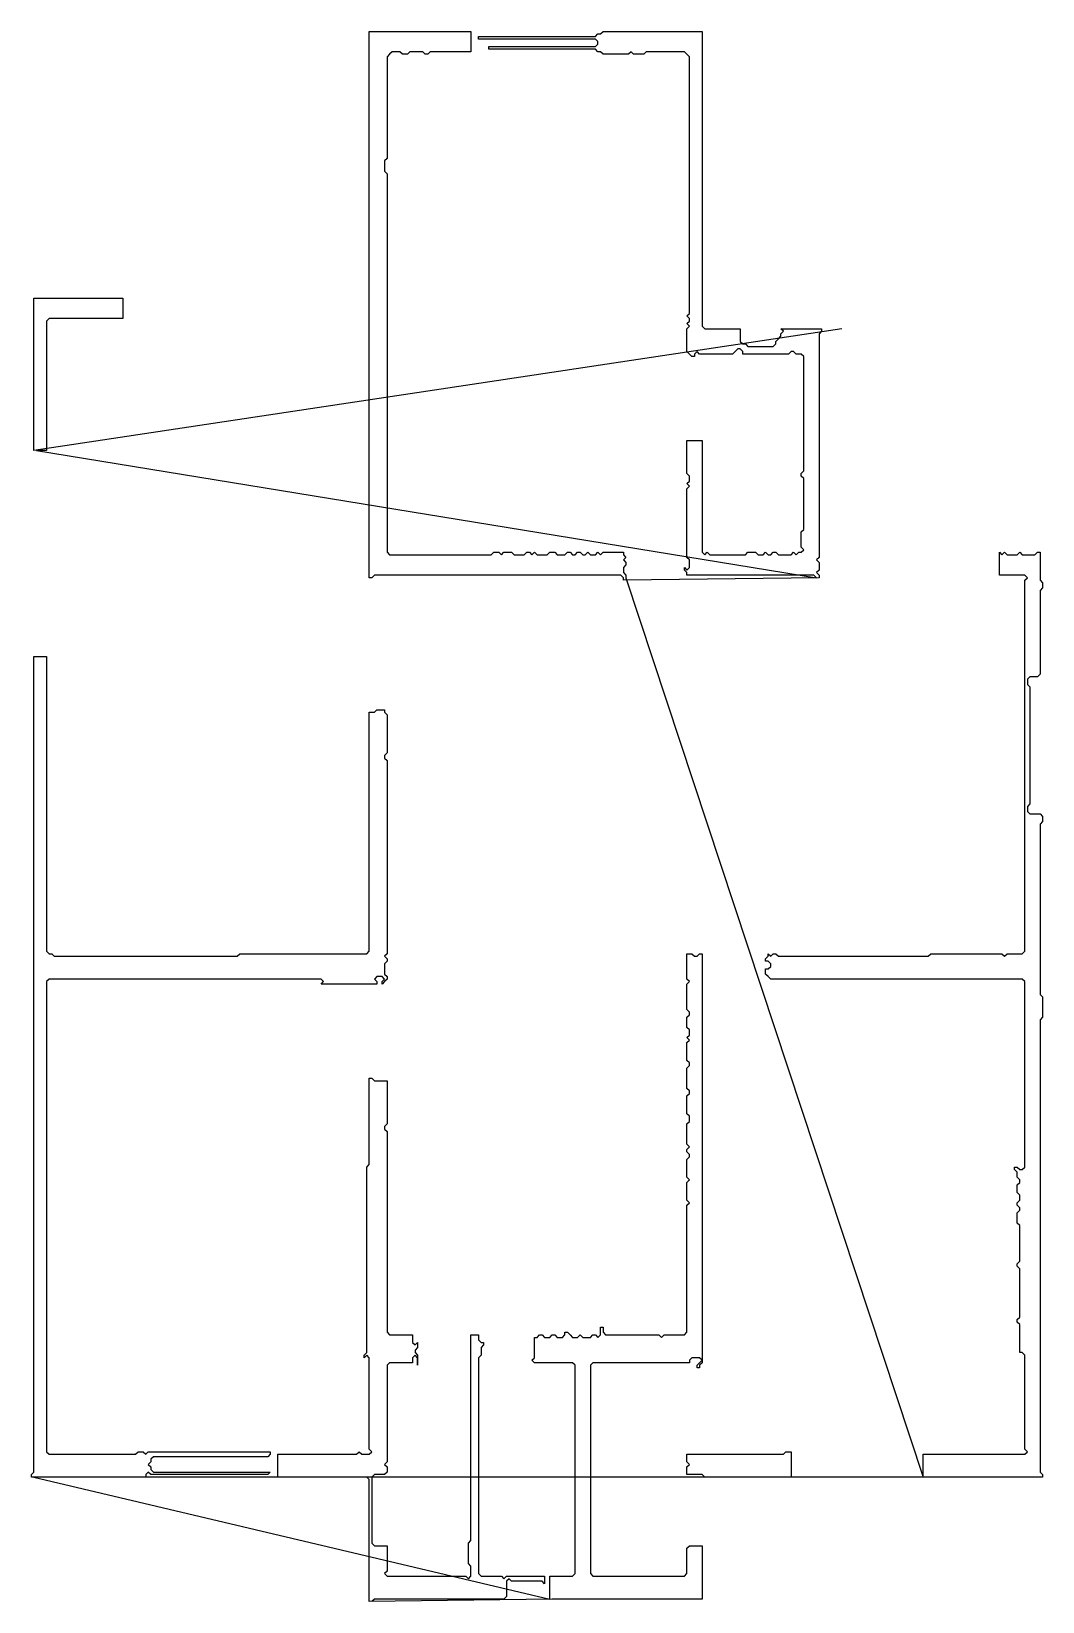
# Model space of a CAD drawing. Header units: metres. Extents: x 65 to 463, y 2 to 620.
import ezdxf

# ---------------------------------------------------------------- set-up
doc = ezdxf.new("R2010")
doc.units = ezdxf.units.M
doc.layers.add('IP-LAYER', color=7, linetype='Continuous')

msp = doc.modelspace()

# ---------------------------------------------------------------- linework, layer by layer
at = {"layer": 'IP-LAYER'}
msp.add_lwpolyline([(384, 503), (66, 455), (66, 456), (66, 457), (66, 458), (66, 459), (66, 460), (66, 461), (66, 462), (66, 463), (66, 464), (66, 465), (66, 466), (66, 467), (66, 468), (66, 469), (66, 470), (66, 471), (66, 472), (66, 473), (66, 474), (66, 475), (66, 476), (66, 477), (66, 478), (66, 479), (66, 480), (66, 481), (66, 482), (66, 483), (66, 484), (66, 485), (66, 486), (66, 487), (66, 488), (66, 489), (66, 490), (66, 491), (66, 492), (66, 493), (66, 494), (66, 495), (66, 496), (66, 497), (66, 498), (66, 499), (66, 500), (66, 501), (66, 502), (66, 503), (66, 504), (66, 505), (66, 506), (66, 507), (66, 508), (66, 509), (66, 510), (66, 511), (66, 512), (66, 513), (66, 514), (66, 515), (67, 515), (68, 515), (69, 515), (70, 515), (71, 515), (72, 515), (73, 515), (74, 515), (75, 515), (76, 515), (77, 515), (78, 515), (79, 515), (80, 515), (81, 515), (82, 515), (83, 515), (84, 515), (85, 515), (86, 515), (87, 515), (88, 515), (89, 515), (90, 515), (91, 515), (92, 515), (93, 515), (94, 515), (95, 515), (96, 515), (97, 515), (98, 515), (99, 515), (100, 515), (101, 515), (101, 514), (101, 513), (101, 512), (101, 511), (101, 510), (101, 509), (101, 508), (101, 507), (100, 507), (99, 507), (98, 507), (97, 507), (96, 507), (95, 507), (94, 507), (93, 507), (92, 507), (91, 507), (90, 507), (89, 507), (88, 507), (87, 507), (86, 507), (85, 507), (84, 507), (83, 507), (82, 507), (81, 507), (80, 507), (79, 507), (78, 507), (77, 507), (76, 507), (75, 507), (74, 507), (73, 507), (72, 507), (71, 506), (71, 505), (71, 504), (71, 503), (71, 502), (71, 501), (71, 500), (71, 499), (71, 498), (71, 497), (71, 496), (71, 495), (71, 494), (71, 493), (71, 492), (71, 491), (71, 490), (71, 489), (71, 488), (71, 487), (71, 486), (71, 485), (71, 484), (71, 483), (71, 482), (71, 481), (71, 480), (71, 479), (71, 478), (71, 477), (71, 476), (71, 475), (71, 474), (71, 473), (71, 472), (71, 471), (71, 470), (71, 469), (71, 468), (71, 467), (71, 466), (71, 465), (71, 464), (71, 463), (71, 462), (71, 461), (71, 460), (71, 459), (71, 458), (71, 457), (71, 456), (71, 455), (70, 455), (69, 455), (68, 455), (67, 455), (374, 405), (373, 406), (372, 406), (371, 406), (370, 406), (369, 406), (368, 406), (367, 406), (366, 406), (365, 406), (364, 406), (363, 406), (362, 406), (361, 406), (360, 406), (359, 406), (358, 406), (357, 406), (356, 406), (355, 406), (354, 406), (353, 406), (352, 406), (351, 406), (350, 406), (349, 406), (348, 406), (347, 406), (346, 406), (345, 406), (344, 406), (343, 406), (342, 406), (341, 406), (340, 406), (339, 406), (338, 406), (337, 406), (336, 406), (335, 406), (334, 406), (333, 406), (332, 406), (331, 406), (330, 406), (329, 406), (328, 406), (327, 406), (326, 406), (325, 406), (324, 406), (323, 406), (323, 407), (322, 408), (322, 409), (323, 408), (324, 409), (324, 410), (324, 411), (324, 412), (323, 413), (323, 414), (323, 415), (323, 416), (323, 417), (323, 418), (323, 419), (323, 420), (323, 421), (323, 422), (323, 423), (323, 424), (323, 425), (323, 426), (323, 427), (323, 428), (323, 429), (323, 430), (323, 431), (323, 432), (323, 433), (323, 434), (323, 435), (323, 436), (323, 437), (323, 438), (323, 439), (323, 440), (324, 441), (323, 442), (324, 443), (324, 444), (324, 445), (323, 446), (323, 447), (323, 448), (323, 449), (323, 450), (323, 451), (323, 452), (323, 453), (323, 454), (323, 455), (323, 456), (323, 457), (323, 458), (323, 459), (324, 459), (325, 459), (326, 459), (327, 459), (328, 459), (329, 459), (329, 458), (329, 457), (329, 456), (329, 455), (329, 454), (329, 453), (329, 452), (329, 451), (329, 450), (329, 449), (329, 448), (329, 447), (329, 446), (329, 445), (329, 444), (329, 443), (329, 442), (329, 441), (329, 440), (329, 439), (329, 438), (329, 437), (329, 436), (329, 435), (329, 434), (329, 433), (329, 432), (329, 431), (329, 430), (329, 429), (329, 428), (329, 427), (329, 426), (329, 425), (329, 424), (329, 423), (329, 422), (329, 421), (329, 420), (329, 419), (329, 418), (329, 417), (329, 416), (329, 415), (330, 414), (331, 415), (332, 414), (333, 414), (334, 414), (335, 414), (336, 414), (337, 414), (338, 414), (339, 414), (340, 414), (341, 414), (342, 414), (343, 414), (344, 414), (345, 414), (346, 414), (347, 415), (348, 415), (349, 415), (350, 415), (351, 414), (352, 414), (353, 414), (354, 415), (355, 414), (356, 414), (357, 415), (358, 415), (359, 414), (360, 414), (361, 414), (362, 414), (363, 414), (364, 414), (365, 415), (366, 414), (367, 415), (368, 415), (369, 416), (368, 417), (368, 418), (368, 419), (368, 420), (368, 421), (368, 422), (368, 423), (369, 424), (369, 425), (369, 426), (369, 427), (369, 428), (369, 429), (369, 430), (369, 431), (369, 432), (369, 433), (369, 434), (369, 435), (369, 436), (369, 437), (369, 438), (369, 439), (369, 440), (369, 441), (369, 442), (369, 443), (369, 444), (368, 445), (368, 446), (369, 447), (369, 448), (369, 449), (369, 450), (369, 451), (369, 452), (369, 453), (369, 454), (369, 455), (369, 456), (369, 457), (369, 458), (369, 459), (369, 460), (369, 461), (369, 462), (369, 463), (369, 464), (369, 465), (369, 466), (369, 467), (369, 468), (369, 469), (369, 470), (369, 471), (369, 472), (369, 473), (369, 474), (369, 475), (369, 476), (369, 477), (369, 478), (369, 479), (369, 480), (369, 481), (369, 482), (369, 483), (369, 484), (369, 485), (369, 486), (369, 487), (369, 488), (369, 489), (369, 490), (369, 491), (369, 492), (368, 493), (367, 493), (366, 493), (365, 494), (364, 494), (363, 493), (362, 493), (361, 493), (360, 493), (359, 493), (358, 493), (357, 493), (356, 493), (355, 493), (354, 493), (353, 493), (352, 493), (351, 493), (350, 493), (349, 493), (348, 493), (347, 493), (346, 493), (345, 493), (345, 494), (344, 495), (343, 495), (342, 494), (341, 493), (340, 493), (339, 493), (338, 493), (337, 493), (336, 493), (335, 493), (334, 493), (333, 493), (332, 493), (331, 493), (330, 493), (329, 493), (328, 493), (327, 494), (326, 493), (326, 492), (325, 492), (324, 493), (323, 494), (323, 495), (323, 496), (323, 497), (323, 498), (323, 499), (323, 500), (323, 501), (323, 502), (323, 503), (324, 504), (323, 505), (324, 506), (324, 507), (323, 508), (324, 509), (324, 510), (324, 511), (324, 512), (324, 513), (324, 514), (324, 515), (324, 516), (324, 517), (324, 518), (324, 519), (324, 520), (324, 521), (324, 522), (324, 523), (324, 524), (324, 525), (324, 526), (324, 527), (324, 528), (324, 529), (324, 530), (324, 531), (324, 532), (324, 533), (324, 534), (324, 535), (324, 536), (324, 537), (324, 538), (324, 539), (324, 540), (324, 541), (324, 542), (324, 543), (324, 544), (324, 545), (324, 546), (324, 547), (324, 548), (324, 549), (324, 550), (324, 551), (324, 552), (324, 553), (324, 554), (324, 555), (324, 556), (324, 557), (324, 558), (324, 559), (324, 560), (324, 561), (324, 562), (324, 563), (324, 564), (324, 565), (324, 566), (324, 567), (324, 568), (324, 569), (324, 570), (324, 571), (324, 572), (324, 573), (324, 574), (324, 575), (324, 576), (324, 577), (324, 578), (324, 579), (324, 580), (324, 581), (324, 582), (324, 583), (324, 584), (324, 585), (324, 586), (324, 587), (324, 588), (324, 589), (324, 590), (324, 591), (324, 592), (324, 593), (324, 594), (324, 595), (324, 596), (324, 597), (324, 598), (324, 599), (324, 600), (324, 601), (324, 602), (324, 603), (324, 604), (324, 605), (324, 606), (324, 607), (324, 608), (324, 609), (324, 610), (323, 611), (322, 612), (321, 612), (320, 612), (319, 612), (318, 612), (317, 612), (316, 612), (315, 612), (314, 612), (313, 612), (312, 612), (311, 612), (310, 612), (309, 612), (308, 612), (307, 612), (306, 611), (305, 611), (304, 611), (303, 611), (302, 611), (301, 612), (300, 611), (299, 611), (298, 611), (297, 611), (296, 611), (295, 611), (294, 611), (293, 611), (292, 611), (291, 611), (290, 611), (289, 612), (288, 612), (287, 613), (286, 613), (285, 613), (284, 613), (283, 613), (282, 613), (281, 613), (280, 613), (279, 613), (278, 613), (277, 613), (276, 613), (275, 613), (274, 613), (273, 613), (272, 613), (271, 613), (270, 613), (269, 613), (268, 613), (267, 613), (266, 613), (265, 613), (264, 613), (263, 613), (262, 613), (261, 613), (260, 613), (259, 613), (258, 613), (257, 613), (256, 613), (255, 613), (254, 613), (253, 613), (252, 613), (251, 613), (250, 613), (249, 613), (248, 613), (247, 613), (246, 613), (245, 613), (245, 614), (246, 614), (247, 614), (248, 614), (249, 614), (250, 614), (251, 614), (252, 614), (253, 614), (254, 614), (255, 614), (256, 614), (257, 614), (258, 614), (259, 614), (260, 614), (261, 614), (262, 614), (263, 614), (264, 614), (265, 614), (266, 614), (267, 614), (268, 614), (269, 614), (270, 614), (271, 614), (272, 614), (273, 614), (274, 614), (275, 614), (276, 614), (277, 614), (278, 614), (279, 614), (280, 614), (281, 614), (282, 614), (283, 614), (284, 614), (285, 614), (286, 614), (287, 614), (288, 615), (288, 616), (287, 617), (286, 617), (285, 617), (284, 617), (283, 617), (282, 617), (281, 617), (280, 617), (279, 617), (278, 617), (277, 617), (276, 617), (275, 617), (274, 617), (273, 617), (272, 617), (271, 617), (270, 617), (269, 617), (268, 617), (267, 617), (266, 617), (265, 617), (264, 617), (263, 617), (262, 617), (261, 617), (260, 617), (259, 617), (258, 617), (257, 617), (256, 617), (255, 617), (254, 617), (253, 617), (252, 617), (251, 617), (250, 617), (249, 617), (248, 617), (247, 617), (246, 617), (245, 617), (244, 617), (243, 617), (242, 617), (241, 617), (241, 618), (242, 618), (243, 618), (244, 618), (245, 618), (246, 618), (247, 618), (248, 618), (249, 618), (250, 618), (251, 618), (252, 618), (253, 618), (254, 618), (255, 618), (256, 618), (257, 618), (258, 618), (259, 618), (260, 618), (261, 618), (262, 618), (263, 618), (264, 618), (265, 618), (266, 618), (267, 618), (268, 618), (269, 618), (270, 618), (271, 618), (272, 618), (273, 618), (274, 618), (275, 618), (276, 618), (277, 618), (278, 618), (279, 618), (280, 618), (281, 618), (282, 618), (283, 618), (284, 618), (285, 618), (286, 618), (287, 618), (288, 619), (289, 619), (290, 620), (291, 620), (292, 620), (293, 620), (294, 620), (295, 620), (296, 620), (297, 620), (298, 620), (299, 620), (300, 620), (301, 620), (302, 620), (303, 620), (304, 620), (305, 620), (306, 620), (307, 620), (308, 620), (309, 620), (310, 620), (311, 620), (312, 620), (313, 620), (314, 620), (315, 620), (316, 620), (317, 620), (318, 620), (319, 620), (320, 620), (321, 620), (322, 620), (323, 620), (324, 620), (325, 620), (326, 620), (327, 620), (328, 620), (329, 620), (329, 619), (329, 618), (329, 617), (329, 616), (329, 615), (329, 614), (329, 613), (329, 612), (329, 611), (329, 610), (329, 609), (329, 608), (329, 607), (329, 606), (329, 605), (329, 604), (329, 603), (329, 602), (329, 601), (329, 600), (329, 599), (329, 598), (329, 597), (329, 596), (329, 595), (329, 594), (329, 593), (329, 592), (329, 591), (329, 590), (329, 589), (329, 588), (329, 587), (329, 586), (329, 585), (329, 584), (329, 583), (329, 582), (329, 581), (329, 580), (329, 579), (329, 578), (329, 577), (329, 576), (329, 575), (329, 574), (329, 573), (329, 572), (329, 571), (329, 570), (329, 569), (329, 568), (329, 567), (329, 566), (329, 565), (329, 564), (329, 563), (329, 562), (329, 561), (329, 560), (329, 559), (329, 558), (329, 557), (329, 556), (329, 555), (329, 554), (329, 553), (329, 552), (329, 551), (329, 550), (329, 549), (329, 548), (329, 547), (329, 546), (329, 545), (329, 544), (329, 543), (329, 542), (329, 541), (329, 540), (329, 539), (329, 538), (329, 537), (329, 536), (329, 535), (329, 534), (329, 533), (329, 532), (329, 531), (329, 530), (329, 529), (329, 528), (329, 527), (329, 526), (329, 525), (329, 524), (329, 523), (329, 522), (329, 521), (329, 520), (329, 519), (329, 518), (329, 517), (329, 516), (329, 515), (329, 514), (329, 513), (329, 512), (329, 511), (329, 510), (329, 509), (329, 508), (329, 507), (329, 506), (329, 505), (329, 504), (330, 503), (331, 503), (332, 503), (333, 503), (334, 503), (335, 503), (336, 503), (337, 503), (338, 503), (339, 503), (340, 503), (341, 503), (342, 503), (343, 503), (344, 503), (344, 502), (344, 501), (344, 500), (344, 499), (344, 498), (345, 497), (346, 497), (347, 496), (348, 496), (349, 496), (350, 496), (351, 496), (352, 496), (353, 496), (354, 496), (355, 496), (356, 496), (357, 496), (358, 497), (358, 498), (359, 499), (360, 500), (360, 501), (361, 502), (360, 503), (361, 503), (362, 503), (363, 503), (364, 503), (365, 503), (366, 503), (367, 503), (368, 503), (369, 503), (370, 503), (371, 503), (372, 503), (373, 503), (374, 503), (375, 503), (376, 503), (376, 502), (375, 501), (375, 500), (375, 499), (375, 498), (375, 497), (375, 496), (375, 495), (375, 494), (375, 493), (375, 492), (375, 491), (375, 490), (375, 489), (375, 488), (375, 487), (375, 486), (375, 485), (375, 484), (375, 483), (375, 482), (375, 481), (375, 480), (375, 479), (375, 478), (375, 477), (375, 476), (375, 475), (375, 474), (375, 473), (375, 472), (375, 471), (375, 470), (375, 469), (375, 468), (375, 467), (375, 466), (375, 465), (375, 464), (375, 463), (375, 462), (375, 461), (375, 460), (375, 459), (375, 458), (375, 457), (375, 456), (375, 455), (375, 454), (375, 453), (375, 452), (375, 451), (375, 450), (375, 449), (375, 448), (375, 447), (375, 446), (375, 445), (375, 444), (375, 443), (375, 442), (375, 441), (375, 440), (375, 439), (375, 438), (375, 437), (375, 436), (375, 435), (375, 434), (375, 433), (375, 432), (375, 431), (375, 430), (375, 429), (375, 428), (375, 427), (375, 426), (375, 425), (375, 424), (375, 423), (375, 422), (375, 421), (375, 420), (375, 419), (375, 418), (375, 417), (375, 416), (375, 415), (375, 414), (375, 413), (374, 412), (375, 411), (375, 410), (375, 409), (375, 408), (374, 407), (375, 406), (375, 405), (298, 404), (298, 405), (297, 406), (296, 406), (295, 406), (294, 406), (293, 406), (292, 406), (291, 406), (290, 406), (289, 406), (288, 406), (287, 406), (286, 406), (285, 406), (284, 406), (283, 406), (282, 406), (281, 406), (280, 406), (279, 406), (278, 406), (277, 406), (276, 406), (275, 406), (274, 406), (273, 406), (272, 406), (271, 406), (270, 406), (269, 406), (268, 406), (267, 406), (266, 406), (265, 406), (264, 406), (263, 406), (262, 406), (261, 406), (260, 406), (259, 406), (258, 406), (257, 406), (256, 406), (255, 406), (254, 406), (253, 406), (252, 406), (251, 406), (250, 406), (249, 406), (248, 406), (247, 406), (246, 406), (245, 406), (244, 406), (243, 406), (242, 406), (241, 406), (240, 406), (239, 406), (238, 406), (237, 406), (236, 406), (235, 406), (234, 406), (233, 406), (232, 406), (231, 406), (230, 406), (229, 406), (228, 406), (227, 406), (226, 406), (225, 406), (224, 406), (223, 406), (222, 406), (221, 406), (220, 406), (219, 406), (218, 406), (217, 406), (216, 406), (215, 406), (214, 406), (213, 406), (212, 406), (211, 406), (210, 406), (209, 406), (208, 406), (207, 406), (206, 406), (205, 406), (204, 406), (203, 406), (202, 406), (201, 406), (200, 406), (199, 405), (198, 405), (198, 406), (198, 407), (198, 408), (198, 409), (198, 410), (198, 411), (198, 412), (198, 413), (198, 414), (198, 415), (198, 416), (198, 417), (198, 418), (198, 419), (198, 420), (198, 421), (198, 422), (198, 423), (198, 424), (198, 425), (198, 426), (198, 427), (198, 428), (198, 429), (198, 430), (198, 431), (198, 432), (198, 433), (198, 434), (198, 435), (198, 436), (198, 437), (198, 438), (198, 439), (198, 440), (198, 441), (198, 442), (198, 443), (198, 444), (198, 445), (198, 446), (198, 447), (198, 448), (198, 449), (198, 450), (198, 451), (198, 452), (198, 453), (198, 454), (198, 455), (198, 456), (198, 457), (198, 458), (198, 459), (198, 460), (198, 461), (198, 462), (198, 463), (198, 464), (198, 465), (198, 466), (198, 467), (198, 468), (198, 469), (198, 470), (198, 471), (198, 472), (198, 473), (198, 474), (198, 475), (198, 476), (198, 477), (198, 478), (198, 479), (198, 480), (198, 481), (198, 482), (198, 483), (198, 484), (198, 485), (198, 486), (198, 487), (198, 488), (198, 489), (198, 490), (198, 491), (198, 492), (198, 493), (198, 494), (198, 495), (198, 496), (198, 497), (198, 498), (198, 499), (198, 500), (198, 501), (198, 502), (198, 503), (198, 504), (198, 505), (198, 506), (198, 507), (198, 508), (198, 509), (198, 510), (198, 511), (198, 512), (198, 513), (198, 514), (198, 515), (198, 516), (198, 517), (198, 518), (198, 519), (198, 520), (198, 521), (198, 522), (198, 523), (198, 524), (198, 525), (198, 526), (198, 527), (198, 528), (198, 529), (198, 530), (198, 531), (198, 532), (198, 533), (198, 534), (198, 535), (198, 536), (198, 537), (198, 538), (198, 539), (198, 540), (198, 541), (198, 542), (198, 543), (198, 544), (198, 545), (198, 546), (198, 547), (198, 548), (198, 549), (198, 550), (198, 551), (198, 552), (198, 553), (198, 554), (198, 555), (198, 556), (198, 557), (198, 558), (198, 559), (198, 560), (198, 561), (198, 562), (198, 563), (198, 564), (198, 565), (198, 566), (198, 567), (198, 568), (198, 569), (198, 570), (198, 571), (198, 572), (198, 573), (198, 574), (198, 575), (198, 576), (198, 577), (198, 578), (198, 579), (198, 580), (198, 581), (198, 582), (198, 583), (198, 584), (198, 585), (198, 586), (198, 587), (198, 588), (198, 589), (198, 590), (198, 591), (198, 592), (198, 593), (198, 594), (198, 595), (198, 596), (198, 597), (198, 598), (198, 599), (198, 600), (198, 601), (198, 602), (198, 603), (198, 604), (198, 605), (198, 606), (198, 607), (198, 608), (198, 609), (198, 610), (198, 611), (198, 612), (198, 613), (198, 614), (198, 615), (198, 616), (198, 617), (198, 618), (198, 619), (198, 620), (199, 620), (200, 620), (201, 620), (202, 620), (203, 620), (204, 620), (205, 620), (206, 620), (207, 620), (208, 620), (209, 620), (210, 620), (211, 620), (212, 620), (213, 620), (214, 620), (215, 620), (216, 620), (217, 620), (218, 620), (219, 620), (220, 620), (221, 620), (222, 620), (223, 620), (224, 620), (225, 620), (226, 620), (227, 620), (228, 620), (229, 620), (230, 620), (231, 620), (232, 620), (233, 620), (234, 620), (235, 620), (236, 620), (237, 620), (238, 620), (238, 619), (238, 618), (238, 617), (238, 616), (238, 615), (238, 614), (238, 613), (238, 612), (237, 612), (236, 612), (235, 612), (234, 612), (233, 612), (232, 612), (231, 612), (230, 612), (229, 612), (228, 612), (227, 612), (226, 612), (225, 612), (224, 612), (223, 612), (222, 612), (221, 611), (220, 611), (219, 612), (218, 612), (217, 612), (216, 612), (215, 612), (214, 612), (213, 611), (212, 611), (211, 611), (210, 612), (209, 612), (208, 612), (207, 612), (206, 611), (205, 610), (205, 609), (205, 608), (205, 607), (205, 606), (205, 605), (205, 604), (205, 603), (205, 602), (205, 601), (205, 600), (205, 599), (205, 598), (205, 597), (205, 596), (205, 595), (205, 594), (205, 593), (205, 592), (205, 591), (205, 590), (205, 589), (205, 588), (205, 587), (205, 586), (205, 585), (205, 584), (205, 583), (205, 582), (205, 581), (205, 580), (205, 579), (205, 578), (205, 577), (205, 576), (205, 575), (205, 574), (205, 573), (205, 572), (205, 571), (205, 570), (204, 569), (204, 568), (204, 567), (204, 566), (204, 565), (205, 564), (205, 563), (205, 562), (205, 561), (205, 560), (205, 559), (205, 558), (205, 557), (205, 556), (205, 555), (205, 554), (205, 553), (205, 552), (205, 551), (205, 550), (205, 549), (205, 548), (205, 547), (205, 546), (205, 545), (205, 544), (205, 543), (205, 542), (205, 541), (205, 540), (205, 539), (205, 538), (205, 537), (205, 536), (205, 535), (205, 534), (205, 533), (205, 532), (205, 531), (205, 530), (205, 529), (205, 528), (205, 527), (205, 526), (205, 525), (205, 524), (205, 523), (205, 522), (205, 521), (205, 520), (205, 519), (205, 518), (205, 517), (205, 516), (205, 515), (205, 514), (205, 513), (205, 512), (205, 511), (205, 510), (205, 509), (205, 508), (205, 507), (205, 506), (205, 505), (205, 504), (205, 503), (205, 502), (205, 501), (205, 500), (205, 499), (205, 498), (205, 497), (205, 496), (205, 495), (205, 494), (205, 493), (205, 492), (205, 491), (205, 490), (205, 489), (205, 488), (205, 487), (205, 486), (205, 485), (205, 484), (205, 483), (205, 482), (205, 481), (205, 480), (205, 479), (205, 478), (205, 477), (205, 476), (205, 475), (205, 474), (205, 473), (205, 472), (205, 471), (205, 470), (205, 469), (205, 468), (205, 467), (205, 466), (205, 465), (205, 464), (205, 463), (205, 462), (205, 461), (205, 460), (205, 459), (205, 458), (205, 457), (205, 456), (205, 455), (205, 454), (205, 453), (205, 452), (205, 451), (205, 450), (205, 449), (205, 448), (205, 447), (205, 446), (205, 445), (205, 444), (205, 443), (205, 442), (205, 441), (205, 440), (205, 439), (205, 438), (205, 437), (205, 436), (205, 435), (205, 434), (205, 433), (205, 432), (205, 431), (205, 430), (205, 429), (205, 428), (205, 427), (205, 426), (205, 425), (205, 424), (205, 423), (205, 422), (205, 421), (205, 420), (205, 419), (205, 418), (205, 417), (205, 416), (205, 415), (206, 414), (207, 414), (208, 414), (209, 414), (210, 414), (211, 414), (212, 414), (213, 414), (214, 414), (215, 414), (216, 414), (217, 414), (218, 414), (219, 414), (220, 414), (221, 414), (222, 414), (223, 414), (224, 414), (225, 414), (226, 414), (227, 414), (228, 414), (229, 414), (230, 414), (231, 414), (232, 414), (233, 414), (234, 414), (235, 414), (236, 414), (237, 414), (238, 414), (239, 414), (240, 414), (241, 414), (242, 414), (243, 414), (244, 414), (245, 414), (246, 414), (247, 415), (248, 415), (249, 415), (250, 414), (251, 415), (252, 415), (253, 415), (254, 415), (255, 414), (256, 414), (257, 414), (258, 414), (259, 414), (260, 415), (261, 415), (262, 414), (263, 415), (264, 414), (265, 414), (266, 414), (267, 414), (268, 414), (269, 415), (270, 415), (271, 415), (272, 414), (273, 414), (274, 414), (275, 414), (276, 415), (277, 415), (278, 414), (279, 414), (280, 415), (281, 415), (282, 414), (283, 414), (284, 415), (285, 414), (286, 414), (287, 414), (288, 415), (289, 414), (290, 415), (291, 415), (292, 415), (293, 415), (294, 415), (295, 415), (296, 415), (297, 415), (298, 415), (298, 414), (299, 413), (298, 412), (299, 411), (299, 410), (298, 409), (298, 408), (298, 407), (299, 406), (299, 405), (416, 51), (416, 52), (416, 53), (416, 54), (416, 55), (416, 56), (416, 57), (416, 58), (416, 59), (416, 60), (417, 60), (418, 60), (419, 60), (420, 60), (421, 60), (422, 60), (423, 60), (424, 60), (425, 60), (426, 60), (427, 60), (428, 60), (429, 60), (430, 60), (431, 60), (432, 60), (433, 60), (434, 60), (435, 60), (436, 60), (437, 60), (438, 60), (439, 60), (440, 60), (441, 60), (442, 60), (443, 60), (444, 60), (445, 60), (446, 60), (447, 60), (448, 60), (449, 60), (450, 60), (451, 60), (452, 60), (453, 60), (454, 60), (455, 60), (456, 60), (457, 61), (456, 62), (456, 63), (456, 64), (456, 65), (456, 66), (456, 67), (456, 68), (456, 69), (456, 70), (456, 71), (456, 72), (456, 73), (456, 74), (456, 75), (456, 76), (456, 77), (456, 78), (456, 79), (456, 80), (456, 81), (456, 82), (456, 83), (456, 84), (456, 85), (456, 86), (456, 87), (456, 88), (456, 89), (456, 90), (456, 91), (456, 92), (456, 93), (456, 94), (456, 95), (456, 96), (456, 97), (456, 98), (456, 99), (455, 100), (454, 100), (454, 101), (454, 102), (454, 103), (454, 104), (454, 105), (454, 106), (454, 107), (454, 108), (454, 109), (454, 110), (454, 111), (453, 112), (453, 113), (454, 114), (454, 115), (454, 116), (454, 117), (454, 118), (454, 119), (454, 120), (454, 121), (454, 122), (454, 123), (454, 124), (454, 125), (454, 126), (454, 127), (454, 128), (454, 129), (454, 130), (454, 131), (454, 132), (454, 133), (453, 134), (453, 135), (454, 136), (454, 137), (454, 138), (454, 139), (454, 140), (454, 141), (454, 142), (454, 143), (454, 144), (454, 145), (454, 146), (454, 147), (454, 148), (454, 149), (454, 150), (453, 151), (453, 152), (453, 153), (453, 154), (453, 155), (454, 156), (454, 157), (453, 158), (453, 159), (454, 160), (454, 161), (454, 162), (453, 163), (453, 164), (453, 165), (453, 166), (454, 167), (454, 168), (453, 169), (453, 170), (453, 171), (452, 172), (452, 173), (453, 173), (454, 172), (455, 172), (456, 173), (456, 174), (456, 175), (456, 176), (456, 177), (456, 178), (456, 179), (456, 180), (456, 181), (456, 182), (456, 183), (456, 184), (456, 185), (456, 186), (456, 187), (456, 188), (456, 189), (456, 190), (456, 191), (456, 192), (456, 193), (456, 194), (456, 195), (456, 196), (456, 197), (456, 198), (456, 199), (456, 200), (456, 201), (456, 202), (456, 203), (456, 204), (456, 205), (456, 206), (456, 207), (456, 208), (456, 209), (456, 210), (456, 211), (456, 212), (456, 213), (456, 214), (456, 215), (456, 216), (456, 217), (456, 218), (456, 219), (456, 220), (456, 221), (456, 222), (456, 223), (456, 224), (456, 225), (456, 226), (456, 227), (456, 228), (456, 229), (456, 230), (456, 231), (456, 232), (456, 233), (456, 234), (456, 235), (456, 236), (456, 237), (456, 238), (456, 239), (456, 240), (456, 241), (456, 242), (456, 243), (456, 244), (456, 245), (456, 246), (455, 247), (454, 247), (453, 247), (452, 247), (451, 247), (450, 247), (449, 247), (448, 247), (447, 247), (446, 247), (445, 247), (444, 247), (443, 247), (442, 247), (441, 247), (440, 247), (439, 247), (438, 247), (437, 247), (436, 247), (435, 247), (434, 247), (433, 247), (432, 247), (431, 247), (430, 247), (429, 247), (428, 247), (427, 247), (426, 247), (425, 247), (424, 247), (423, 247), (422, 247), (421, 247), (420, 247), (419, 247), (418, 247), (417, 247), (416, 247), (415, 247), (414, 247), (413, 247), (412, 247), (411, 247), (410, 247), (409, 247), (408, 247), (407, 247), (406, 247), (405, 247), (404, 247), (403, 247), (402, 247), (401, 247), (400, 247), (399, 247), (398, 247), (397, 247), (396, 247), (395, 247), (394, 247), (393, 247), (392, 247), (391, 247), (390, 247), (389, 247), (388, 247), (387, 247), (386, 247), (385, 247), (384, 247), (383, 247), (382, 247), (381, 247), (380, 247), (379, 247), (378, 247), (377, 247), (376, 247), (375, 247), (374, 247), (373, 247), (372, 247), (371, 247), (370, 247), (369, 247), (368, 247), (367, 247), (366, 247), (365, 247), (364, 247), (363, 247), (362, 247), (361, 247), (360, 247), (359, 247), (358, 247), (357, 247), (356, 247), (355, 248), (354, 249), (354, 250), (354, 251), (355, 251), (356, 252), (356, 253), (355, 254), (354, 254), (354, 255), (355, 256), (355, 257), (356, 256), (357, 257), (358, 257), (359, 256), (360, 256), (361, 256), (362, 256), (363, 256), (364, 256), (365, 256), (366, 256), (367, 256), (368, 256), (369, 256), (370, 256), (371, 256), (372, 256), (373, 256), (374, 256), (375, 256), (376, 256), (377, 256), (378, 256), (379, 256), (380, 256), (381, 256), (382, 256), (383, 256), (384, 256), (385, 256), (386, 256), (387, 256), (388, 256), (389, 256), (390, 256), (391, 256), (392, 256), (393, 256), (394, 256), (395, 256), (396, 256), (397, 256), (398, 256), (399, 256), (400, 256), (401, 256), (402, 256), (403, 256), (404, 256), (405, 256), (406, 256), (407, 256), (408, 256), (409, 256), (410, 256), (411, 256), (412, 256), (413, 256), (414, 256), (415, 256), (416, 256), (417, 256), (418, 256), (419, 257), (420, 257), (421, 257), (422, 257), (423, 257), (424, 257), (425, 257), (426, 257), (427, 257), (428, 257), (429, 257), (430, 257), (431, 257), (432, 257), (433, 257), (434, 257), (435, 257), (436, 257), (437, 257), (438, 257), (439, 257), (440, 257), (441, 257), (442, 257), (443, 257), (444, 257), (445, 257), (446, 257), (447, 257), (448, 256), (449, 257), (450, 257), (451, 257), (452, 257), (453, 257), (454, 257), (455, 257), (456, 258), (456, 259), (456, 260), (456, 261), (456, 262), (456, 263), (456, 264), (456, 265), (456, 266), (456, 267), (456, 268), (456, 269), (456, 270), (456, 271), (456, 272), (456, 273), (456, 274), (456, 275), (456, 276), (456, 277), (456, 278), (456, 279), (456, 280), (456, 281), (456, 282), (456, 283), (456, 284), (456, 285), (456, 286), (456, 287), (456, 288), (456, 289), (456, 290), (456, 291), (456, 292), (456, 293), (456, 294), (456, 295), (456, 296), (456, 297), (456, 298), (456, 299), (456, 300), (456, 301), (456, 302), (456, 303), (456, 304), (456, 305), (456, 306), (456, 307), (456, 308), (456, 309), (456, 310), (456, 311), (456, 312), (456, 313), (456, 314), (456, 315), (456, 316), (456, 317), (456, 318), (456, 319), (456, 320), (456, 321), (456, 322), (456, 323), (456, 324), (456, 325), (456, 326), (456, 327), (456, 328), (456, 329), (456, 330), (456, 331), (456, 332), (456, 333), (456, 334), (456, 335), (456, 336), (456, 337), (456, 338), (456, 339), (456, 340), (456, 341), (456, 342), (456, 343), (456, 344), (456, 345), (456, 346), (456, 347), (456, 348), (456, 349), (456, 350), (456, 351), (456, 352), (456, 353), (456, 354), (456, 355), (456, 356), (456, 357), (456, 358), (456, 359), (456, 360), (456, 361), (456, 362), (456, 363), (456, 364), (456, 365), (456, 366), (456, 367), (456, 368), (456, 369), (456, 370), (456, 371), (456, 372), (456, 373), (456, 374), (456, 375), (456, 376), (456, 377), (456, 378), (456, 379), (456, 380), (456, 381), (456, 382), (456, 383), (456, 384), (456, 385), (456, 386), (456, 387), (456, 388), (456, 389), (456, 390), (456, 391), (456, 392), (456, 393), (456, 394), (456, 395), (456, 396), (456, 397), (456, 398), (456, 399), (456, 400), (456, 401), (456, 402), (456, 403), (456, 404), (457, 405), (456, 406), (455, 406), (454, 406), (453, 406), (452, 406), (451, 406), (450, 406), (449, 406), (448, 406), (447, 406), (446, 406), (446, 407), (446, 408), (446, 409), (446, 410), (446, 411), (446, 412), (446, 413), (446, 414), (446, 415), (447, 414), (448, 415), (449, 414), (450, 414), (451, 414), (452, 414), (453, 414), (454, 415), (455, 414), (456, 414), (457, 414), (458, 414), (459, 414), (460, 414), (461, 415), (462, 415), (462, 414), (462, 413), (462, 412), (462, 411), (462, 410), (462, 409), (462, 408), (462, 407), (462, 406), (462, 405), (462, 404), (463, 403), (463, 402), (463, 401), (462, 400), (462, 399), (462, 398), (462, 397), (462, 396), (462, 395), (462, 394), (462, 393), (462, 392), (462, 391), (462, 390), (462, 389), (462, 388), (462, 387), (462, 386), (462, 385), (462, 384), (462, 383), (462, 382), (462, 381), (462, 380), (462, 379), (462, 378), (462, 377), (462, 376), (462, 375), (462, 374), (462, 373), (462, 372), (462, 371), (462, 370), (462, 369), (462, 368), (462, 367), (461, 366), (460, 366), (459, 366), (458, 366), (457, 365), (457, 364), (457, 363), (458, 362), (458, 361), (458, 360), (458, 359), (458, 358), (458, 357), (458, 356), (458, 355), (458, 354), (458, 353), (458, 352), (458, 351), (458, 350), (458, 349), (458, 348), (458, 347), (458, 346), (458, 345), (458, 344), (458, 343), (458, 342), (458, 341), (458, 340), (458, 339), (458, 338), (458, 337), (458, 336), (458, 335), (458, 334), (458, 333), (458, 332), (458, 331), (458, 330), (458, 329), (458, 328), (458, 327), (458, 326), (458, 325), (458, 324), (458, 323), (458, 322), (458, 321), (458, 320), (458, 319), (458, 318), (458, 317), (458, 316), (457, 315), (457, 314), (457, 313), (458, 312), (459, 312), (460, 312), (461, 312), (462, 312), (463, 311), (463, 310), (463, 309), (462, 308), (462, 307), (462, 306), (462, 305), (462, 304), (462, 303), (462, 302), (462, 301), (462, 300), (462, 299), (462, 298), (462, 297), (462, 296), (462, 295), (462, 294), (462, 293), (462, 292), (462, 291), (462, 290), (462, 289), (462, 288), (462, 287), (462, 286), (462, 285), (462, 284), (462, 283), (462, 282), (462, 281), (462, 280), (462, 279), (462, 278), (462, 277), (462, 276), (462, 275), (462, 274), (462, 273), (462, 272), (462, 271), (462, 270), (462, 269), (462, 268), (462, 267), (462, 266), (462, 265), (462, 264), (462, 263), (462, 262), (462, 261), (462, 260), (462, 259), (462, 258), (462, 257), (462, 256), (462, 255), (462, 254), (462, 253), (462, 252), (462, 251), (462, 250), (462, 249), (462, 248), (462, 247), (462, 246), (462, 245), (462, 244), (462, 243), (462, 242), (462, 241), (463, 240), (463, 239), (463, 238), (463, 237), (463, 236), (463, 235), (463, 234), (463, 233), (463, 232), (462, 231), (462, 230), (462, 229), (462, 228), (462, 227), (462, 226), (462, 225), (462, 224), (462, 223), (462, 222), (462, 221), (462, 220), (462, 219), (462, 218), (462, 217), (462, 216), (462, 215), (462, 214), (462, 213), (462, 212), (462, 211), (462, 210), (462, 209), (462, 208), (462, 207), (462, 206), (462, 205), (462, 204), (462, 203), (462, 202), (462, 201), (462, 200), (462, 199), (462, 198), (462, 197), (462, 196), (462, 195), (462, 194), (462, 193), (462, 192), (462, 191), (462, 190), (462, 189), (462, 188), (462, 187), (462, 186), (462, 185), (462, 184), (462, 183), (462, 182), (462, 181), (462, 180), (462, 179), (462, 178), (462, 177), (462, 176), (462, 175), (462, 174), (462, 173), (462, 172), (462, 171), (462, 170), (462, 169), (462, 168), (462, 167), (462, 166), (462, 165), (462, 164), (462, 163), (462, 162), (462, 161), (462, 160), (462, 159), (462, 158), (462, 157), (462, 156), (462, 155), (462, 154), (462, 153), (462, 152), (462, 151), (462, 150), (462, 149), (462, 148), (462, 147), (462, 146), (462, 145), (462, 144), (462, 143), (462, 142), (462, 141), (462, 140), (462, 139), (462, 138), (462, 137), (462, 136), (462, 135), (462, 134), (462, 133), (462, 132), (462, 131), (462, 130), (462, 129), (462, 128), (462, 127), (462, 126), (462, 125), (462, 124), (462, 123), (462, 122), (462, 121), (462, 120), (462, 119), (462, 118), (462, 117), (462, 116), (462, 115), (462, 114), (462, 113), (462, 112), (462, 111), (462, 110), (462, 109), (462, 108), (462, 107), (462, 106), (462, 105), (462, 104), (462, 103), (462, 102), (462, 101), (462, 100), (462, 99), (462, 98), (462, 97), (462, 96), (462, 95), (462, 94), (462, 93), (462, 92), (462, 91), (462, 90), (462, 89), (462, 88), (462, 87), (462, 86), (462, 85), (462, 84), (462, 83), (462, 82), (462, 81), (462, 80), (462, 79), (462, 78), (462, 77), (462, 76), (462, 75), (462, 74), (462, 73), (462, 72), (462, 71), (462, 70), (462, 69), (462, 68), (462, 67), (462, 66), (462, 65), (462, 64), (462, 63), (462, 62), (462, 61), (462, 60), (462, 59), (462, 58), (462, 57), (462, 56), (462, 55), (462, 54), (462, 53), (463, 52), (463, 51), (462, 51), (461, 51), (460, 51), (459, 51), (458, 51), (457, 51), (456, 51), (455, 51), (454, 51), (453, 51), (452, 51), (451, 51), (450, 51), (449, 51), (448, 51), (447, 51), (446, 51), (445, 51), (444, 51), (443, 51), (442, 51), (441, 51), (440, 51), (439, 51), (438, 51), (437, 51), (436, 51), (435, 51), (434, 51), (433, 51), (432, 51), (431, 51), (430, 51), (429, 51), (428, 51), (427, 51), (426, 51), (425, 51), (424, 51), (423, 51), (422, 51), (421, 51), (420, 51), (419, 51), (418, 51), (417, 51), (330, 51), (329, 52), (328, 52), (327, 52), (326, 52), (325, 52), (324, 52), (323, 52), (323, 53), (323, 54), (323, 55), (324, 56), (323, 57), (323, 58), (323, 59), (323, 60), (324, 60), (325, 60), (326, 60), (327, 60), (328, 60), (329, 60), (330, 60), (331, 60), (332, 60), (333, 60), (334, 60), (335, 60), (336, 60), (337, 60), (338, 60), (339, 60), (340, 60), (341, 60), (342, 60), (343, 60), (344, 60), (345, 60), (346, 60), (347, 60), (348, 60), (349, 60), (350, 60), (351, 60), (352, 60), (353, 60), (354, 60), (355, 60), (356, 60), (357, 60), (358, 60), (359, 60), (360, 60), (361, 60), (362, 61), (363, 61), (364, 61), (364, 60), (364, 59), (364, 58), (364, 57), (364, 56), (364, 55), (364, 54), (364, 53), (364, 52), (364, 51), (363, 51), (362, 51), (361, 51), (360, 51), (359, 51), (358, 51), (357, 51), (356, 51), (355, 51), (354, 51), (353, 51), (352, 51), (351, 51), (350, 51), (349, 51), (348, 51), (347, 51), (346, 51), (345, 51), (344, 51), (343, 51), (342, 51), (341, 51), (340, 51), (339, 51), (338, 51), (337, 51), (336, 51), (335, 51), (334, 51), (333, 51), (332, 51), (331, 51), (65, 51), (65, 52), (66, 53), (66, 54), (66, 55), (66, 56), (66, 57), (66, 58), (66, 59), (66, 60), (66, 61), (66, 62), (66, 63), (66, 64), (66, 65), (66, 66), (66, 67), (66, 68), (66, 69), (66, 70), (66, 71), (66, 72), (66, 73), (66, 74), (66, 75), (66, 76), (66, 77), (66, 78), (66, 79), (66, 80), (66, 81), (66, 82), (66, 83), (66, 84), (66, 85), (66, 86), (66, 87), (66, 88), (66, 89), (66, 90), (66, 91), (66, 92), (66, 93), (66, 94), (66, 95), (66, 96), (66, 97), (66, 98), (66, 99), (66, 100), (66, 101), (66, 102), (66, 103), (66, 104), (66, 105), (66, 106), (66, 107), (66, 108), (66, 109), (66, 110), (66, 111), (66, 112), (66, 113), (66, 114), (66, 115), (66, 116), (66, 117), (66, 118), (66, 119), (66, 120), (66, 121), (66, 122), (66, 123), (66, 124), (66, 125), (66, 126), (66, 127), (66, 128), (66, 129), (66, 130), (66, 131), (66, 132), (66, 133), (66, 134), (66, 135), (66, 136), (66, 137), (66, 138), (66, 139), (66, 140), (66, 141), (66, 142), (66, 143), (66, 144), (66, 145), (66, 146), (66, 147), (66, 148), (66, 149), (66, 150), (66, 151), (66, 152), (66, 153), (66, 154), (66, 155), (66, 156), (66, 157), (66, 158), (66, 159), (66, 160), (66, 161), (66, 162), (66, 163), (66, 164), (66, 165), (66, 166), (66, 167), (66, 168), (66, 169), (66, 170), (66, 171), (66, 172), (66, 173), (66, 174), (66, 175), (66, 176), (66, 177), (66, 178), (66, 179), (66, 180), (66, 181), (66, 182), (66, 183), (66, 184), (66, 185), (66, 186), (66, 187), (66, 188), (66, 189), (66, 190), (66, 191), (66, 192), (66, 193), (66, 194), (66, 195), (66, 196), (66, 197), (66, 198), (66, 199), (66, 200), (66, 201), (66, 202), (66, 203), (66, 204), (66, 205), (66, 206), (66, 207), (66, 208), (66, 209), (66, 210), (66, 211), (66, 212), (66, 213), (66, 214), (66, 215), (66, 216), (66, 217), (66, 218), (66, 219), (66, 220), (66, 221), (66, 222), (66, 223), (66, 224), (66, 225), (66, 226), (66, 227), (66, 228), (66, 229), (66, 230), (66, 231), (66, 232), (66, 233), (66, 234), (66, 235), (66, 236), (66, 237), (66, 238), (66, 239), (66, 240), (66, 241), (66, 242), (66, 243), (66, 244), (66, 245), (66, 246), (66, 247), (66, 248), (66, 249), (66, 250), (66, 251), (66, 252), (66, 253), (66, 254), (66, 255), (66, 256), (66, 257), (66, 258), (66, 259), (66, 260), (66, 261), (66, 262), (66, 263), (66, 264), (66, 265), (66, 266), (66, 267), (66, 268), (66, 269), (66, 270), (66, 271), (66, 272), (66, 273), (66, 274), (66, 275), (66, 276), (66, 277), (66, 278), (66, 279), (66, 280), (66, 281), (66, 282), (66, 283), (66, 284), (66, 285), (66, 286), (66, 287), (66, 288), (66, 289), (66, 290), (66, 291), (66, 292), (66, 293), (66, 294), (66, 295), (66, 296), (66, 297), (66, 298), (66, 299), (66, 300), (66, 301), (66, 302), (66, 303), (66, 304), (66, 305), (66, 306), (66, 307), (66, 308), (66, 309), (66, 310), (66, 311), (66, 312), (66, 313), (66, 314), (66, 315), (66, 316), (66, 317), (66, 318), (66, 319), (66, 320), (66, 321), (66, 322), (66, 323), (66, 324), (66, 325), (66, 326), (66, 327), (66, 328), (66, 329), (66, 330), (66, 331), (66, 332), (66, 333), (66, 334), (66, 335), (66, 336), (66, 337), (66, 338), (66, 339), (66, 340), (66, 341), (66, 342), (66, 343), (66, 344), (66, 345), (66, 346), (66, 347), (66, 348), (66, 349), (66, 350), (66, 351), (66, 352), (66, 353), (66, 354), (66, 355), (66, 356), (66, 357), (66, 358), (66, 359), (66, 360), (66, 361), (66, 362), (66, 363), (66, 364), (66, 365), (66, 366), (66, 367), (66, 368), (66, 369), (66, 370), (66, 371), (66, 372), (66, 373), (66, 374), (67, 374), (68, 374), (69, 374), (70, 374), (71, 374), (71, 373), (71, 372), (71, 371), (71, 370), (71, 369), (71, 368), (71, 367), (71, 366), (71, 365), (71, 364), (71, 363), (71, 362), (71, 361), (71, 360), (71, 359), (71, 358), (71, 357), (71, 356), (71, 355), (71, 354), (71, 353), (71, 352), (71, 351), (71, 350), (71, 349), (71, 348), (71, 347), (71, 346), (71, 345), (71, 344), (71, 343), (71, 342), (71, 341), (71, 340), (71, 339), (71, 338), (71, 337), (71, 336), (71, 335), (71, 334), (71, 333), (71, 332), (71, 331), (71, 330), (71, 329), (71, 328), (71, 327), (71, 326), (71, 325), (71, 324), (71, 323), (71, 322), (71, 321), (71, 320), (71, 319), (71, 318), (71, 317), (71, 316), (71, 315), (71, 314), (71, 313), (71, 312), (71, 311), (71, 310), (71, 309), (71, 308), (71, 307), (71, 306), (71, 305), (71, 304), (71, 303), (71, 302), (71, 301), (71, 300), (71, 299), (71, 298), (71, 297), (71, 296), (71, 295), (71, 294), (71, 293), (71, 292), (71, 291), (71, 290), (71, 289), (71, 288), (71, 287), (71, 286), (71, 285), (71, 284), (71, 283), (71, 282), (71, 281), (71, 280), (71, 279), (71, 278), (71, 277), (71, 276), (71, 275), (71, 274), (71, 273), (71, 272), (71, 271), (71, 270), (71, 269), (71, 268), (71, 267), (71, 266), (71, 265), (71, 264), (71, 263), (71, 262), (71, 261), (71, 260), (71, 259), (71, 258), (72, 257), (73, 257), (74, 256), (75, 256), (76, 256), (77, 256), (78, 256), (79, 256), (80, 256), (81, 256), (82, 256), (83, 256), (84, 256), (85, 256), (86, 256), (87, 256), (88, 256), (89, 256), (90, 256), (91, 256), (92, 256), (93, 256), (94, 256), (95, 256), (96, 256), (97, 256), (98, 256), (99, 256), (100, 256), (101, 256), (102, 256), (103, 256), (104, 256), (105, 256), (106, 256), (107, 256), (108, 256), (109, 256), (110, 256), (111, 256), (112, 256), (113, 256), (114, 256), (115, 256), (116, 256), (117, 256), (118, 256), (119, 256), (120, 256), (121, 256), (122, 256), (123, 256), (124, 256), (125, 256), (126, 256), (127, 256), (128, 256), (129, 256), (130, 256), (131, 256), (132, 256), (133, 256), (134, 256), (135, 256), (136, 256), (137, 256), (138, 256), (139, 256), (140, 256), (141, 256), (142, 256), (143, 256), (144, 256), (145, 256), (146, 256), (147, 257), (148, 257), (149, 257), (150, 257), (151, 257), (152, 257), (153, 257), (154, 257), (155, 257), (156, 257), (157, 257), (158, 257), (159, 257), (160, 257), (161, 257), (162, 257), (163, 257), (164, 257), (165, 257), (166, 257), (167, 257), (168, 257), (169, 257), (170, 257), (171, 257), (172, 257), (173, 257), (174, 257), (175, 257), (176, 257), (177, 257), (178, 257), (179, 257), (180, 257), (181, 257), (182, 257), (183, 257), (184, 257), (185, 257), (186, 257), (187, 257), (188, 257), (189, 257), (190, 257), (191, 257), (192, 257), (193, 257), (194, 257), (195, 257), (196, 257), (197, 257), (198, 258), (198, 259), (198, 260), (198, 261), (198, 262), (198, 263), (198, 264), (198, 265), (198, 266), (198, 267), (198, 268), (198, 269), (198, 270), (198, 271), (198, 272), (198, 273), (198, 274), (198, 275), (198, 276), (198, 277), (198, 278), (198, 279), (198, 280), (198, 281), (198, 282), (198, 283), (198, 284), (198, 285), (198, 286), (198, 287), (198, 288), (198, 289), (198, 290), (198, 291), (198, 292), (198, 293), (198, 294), (198, 295), (198, 296), (198, 297), (198, 298), (198, 299), (198, 300), (198, 301), (198, 302), (198, 303), (198, 304), (198, 305), (198, 306), (198, 307), (198, 308), (198, 309), (198, 310), (198, 311), (198, 312), (198, 313), (198, 314), (198, 315), (198, 316), (198, 317), (198, 318), (198, 319), (198, 320), (198, 321), (198, 322), (198, 323), (198, 324), (198, 325), (198, 326), (198, 327), (198, 328), (198, 329), (198, 330), (198, 331), (198, 332), (198, 333), (198, 334), (198, 335), (198, 336), (198, 337), (198, 338), (198, 339), (198, 340), (198, 341), (198, 342), (198, 343), (198, 344), (198, 345), (198, 346), (198, 347), (198, 348), (198, 349), (198, 350), (198, 351), (198, 352), (199, 352), (200, 352), (201, 353), (202, 353), (203, 353), (204, 353), (204, 352), (205, 351), (205, 350), (205, 349), (205, 348), (205, 347), (205, 346), (205, 345), (205, 344), (205, 343), (205, 342), (205, 341), (205, 340), (205, 339), (205, 338), (205, 337), (205, 336), (204, 335), (204, 334), (205, 333), (205, 332), (205, 331), (205, 330), (205, 329), (205, 328), (205, 327), (205, 326), (205, 325), (205, 324), (205, 323), (205, 322), (205, 321), (205, 320), (205, 319), (205, 318), (205, 317), (205, 316), (205, 315), (205, 314), (205, 313), (205, 312), (205, 311), (205, 310), (205, 309), (205, 308), (205, 307), (205, 306), (205, 305), (205, 304), (205, 303), (205, 302), (205, 301), (205, 300), (205, 299), (205, 298), (205, 297), (205, 296), (205, 295), (205, 294), (205, 293), (205, 292), (205, 291), (205, 290), (205, 289), (205, 288), (205, 287), (205, 286), (205, 285), (205, 284), (205, 283), (205, 282), (205, 281), (205, 280), (205, 279), (205, 278), (205, 277), (205, 276), (205, 275), (205, 274), (205, 273), (205, 272), (205, 271), (205, 270), (205, 269), (205, 268), (205, 267), (205, 266), (205, 265), (205, 264), (205, 263), (205, 262), (205, 261), (205, 260), (205, 259), (205, 258), (205, 257), (204, 256), (205, 255), (205, 254), (204, 253), (204, 252), (204, 251), (204, 250), (204, 249), (205, 248), (205, 247), (204, 246), (203, 245), (203, 246), (204, 247), (203, 248), (202, 248), (201, 248), (200, 247), (201, 246), (201, 245), (200, 245), (199, 245), (198, 245), (197, 245), (196, 245), (195, 245), (194, 245), (193, 245), (192, 245), (191, 245), (190, 245), (189, 245), (188, 245), (187, 245), (186, 245), (185, 245), (184, 245), (183, 245), (182, 245), (181, 245), (180, 245), (179, 245), (180, 246), (179, 247), (178, 247), (177, 247), (176, 247), (175, 247), (174, 247), (173, 247), (172, 247), (171, 247), (170, 247), (169, 247), (168, 247), (167, 247), (166, 247), (165, 247), (164, 247), (163, 247), (162, 247), (161, 247), (160, 247), (159, 247), (158, 247), (157, 247), (156, 247), (155, 247), (154, 247), (153, 247), (152, 247), (151, 247), (150, 247), (149, 247), (148, 247), (147, 247), (146, 247), (145, 247), (144, 247), (143, 247), (142, 247), (141, 247), (140, 247), (139, 247), (138, 247), (137, 247), (136, 247), (135, 247), (134, 247), (133, 247), (132, 247), (131, 247), (130, 247), (129, 247), (128, 247), (127, 247), (126, 247), (125, 247), (124, 247), (123, 247), (122, 247), (121, 247), (120, 247), (119, 247), (118, 247), (117, 247), (116, 247), (115, 247), (114, 247), (113, 247), (112, 247), (111, 247), (110, 247), (109, 247), (108, 247), (107, 247), (106, 247), (105, 247), (104, 247), (103, 247), (102, 247), (101, 247), (100, 247), (99, 247), (98, 247), (97, 247), (96, 247), (95, 247), (94, 247), (93, 247), (92, 247), (91, 247), (90, 247), (89, 247), (88, 247), (87, 247), (86, 247), (85, 247), (84, 247), (83, 247), (82, 247), (81, 247), (80, 247), (79, 247), (78, 247), (77, 247), (76, 247), (75, 247), (74, 247), (73, 247), (72, 247), (71, 246), (71, 245), (71, 244), (71, 243), (71, 242), (71, 241), (71, 240), (71, 239), (71, 238), (71, 237), (71, 236), (71, 235), (71, 234), (71, 233), (71, 232), (71, 231), (71, 230), (71, 229), (71, 228), (71, 227), (71, 226), (71, 225), (71, 224), (71, 223), (71, 222), (71, 221), (71, 220), (71, 219), (71, 218), (71, 217), (71, 216), (71, 215), (71, 214), (71, 213), (71, 212), (71, 211), (71, 210), (71, 209), (71, 208), (71, 207), (71, 206), (71, 205), (71, 204), (71, 203), (71, 202), (71, 201), (71, 200), (71, 199), (71, 198), (71, 197), (71, 196), (71, 195), (71, 194), (71, 193), (71, 192), (71, 191), (71, 190), (71, 189), (71, 188), (71, 187), (71, 186), (71, 185), (71, 184), (71, 183), (71, 182), (71, 181), (71, 180), (71, 179), (71, 178), (71, 177), (71, 176), (71, 175), (71, 174), (71, 173), (71, 172), (71, 171), (71, 170), (71, 169), (71, 168), (71, 167), (71, 166), (71, 165), (71, 164), (71, 163), (71, 162), (71, 161), (71, 160), (71, 159), (71, 158), (71, 157), (71, 156), (71, 155), (71, 154), (71, 153), (71, 152), (71, 151), (71, 150), (71, 149), (71, 148), (71, 147), (71, 146), (71, 145), (71, 144), (71, 143), (71, 142), (71, 141), (71, 140), (71, 139), (71, 138), (71, 137), (71, 136), (71, 135), (71, 134), (71, 133), (71, 132), (71, 131), (71, 130), (71, 129), (71, 128), (71, 127), (71, 126), (71, 125), (71, 124), (71, 123), (71, 122), (71, 121), (71, 120), (71, 119), (71, 118), (71, 117), (71, 116), (71, 115), (71, 114), (71, 113), (71, 112), (71, 111), (71, 110), (71, 109), (71, 108), (71, 107), (71, 106), (71, 105), (71, 104), (71, 103), (71, 102), (71, 101), (71, 100), (71, 99), (71, 98), (71, 97), (71, 96), (71, 95), (71, 94), (71, 93), (71, 92), (71, 91), (71, 90), (71, 89), (71, 88), (71, 87), (71, 86), (71, 85), (71, 84), (71, 83), (71, 82), (71, 81), (71, 80), (71, 79), (71, 78), (71, 77), (71, 76), (71, 75), (71, 74), (71, 73), (71, 72), (71, 71), (71, 70), (71, 69), (71, 68), (71, 67), (71, 66), (71, 65), (71, 64), (71, 63), (71, 62), (71, 61), (72, 60), (73, 60), (74, 60), (75, 60), (76, 60), (77, 60), (78, 60), (79, 60), (80, 60), (81, 60), (82, 60), (83, 60), (84, 60), (85, 60), (86, 60), (87, 60), (88, 60), (89, 60), (90, 60), (91, 60), (92, 60), (93, 60), (94, 60), (95, 60), (96, 60), (97, 60), (98, 60), (99, 60), (100, 60), (101, 60), (102, 60), (103, 60), (104, 60), (105, 60), (106, 60), (107, 61), (108, 61), (109, 61), (110, 60), (111, 61), (112, 61), (113, 61), (114, 61), (115, 61), (116, 61), (117, 61), (118, 61), (119, 61), (120, 61), (121, 61), (122, 61), (123, 61), (124, 61), (125, 61), (126, 61), (127, 61), (128, 61), (129, 61), (130, 61), (131, 61), (132, 61), (133, 61), (134, 61), (135, 61), (136, 61), (137, 61), (138, 61), (139, 61), (140, 61), (141, 61), (142, 61), (143, 61), (144, 61), (145, 61), (146, 61), (147, 61), (148, 61), (149, 61), (150, 61), (151, 61), (152, 61), (153, 61), (154, 61), (155, 61), (156, 61), (157, 61), (158, 61), (159, 61), (159, 60), (158, 59), (157, 59), (156, 59), (155, 59), (154, 59), (153, 59), (152, 59), (151, 59), (150, 59), (149, 59), (148, 59), (147, 59), (146, 59), (145, 59), (144, 59), (143, 59), (142, 59), (141, 59), (140, 59), (139, 59), (138, 59), (137, 59), (136, 59), (135, 59), (134, 59), (133, 59), (132, 59), (131, 59), (130, 59), (129, 59), (128, 59), (127, 59), (126, 59), (125, 59), (124, 59), (123, 59), (122, 59), (121, 59), (120, 59), (119, 59), (118, 59), (117, 59), (116, 59), (115, 59), (114, 59), (113, 59), (112, 58), (112, 57), (111, 56), (112, 55), (112, 54), (113, 53), (114, 53), (115, 53), (116, 53), (117, 53), (118, 53), (119, 53), (120, 53), (121, 53), (122, 53), (123, 53), (124, 53), (125, 53), (126, 53), (127, 53), (128, 53), (129, 53), (130, 53), (131, 53), (132, 53), (133, 53), (134, 53), (135, 53), (136, 53), (137, 53), (138, 53), (139, 53), (140, 53), (141, 53), (142, 53), (143, 53), (144, 53), (145, 53), (146, 53), (147, 53), (148, 53), (149, 53), (150, 53), (151, 53), (152, 53), (153, 53), (154, 53), (155, 53), (156, 53), (157, 53), (158, 53), (159, 53), (158, 52), (157, 52), (156, 52), (155, 52), (154, 52), (153, 52), (152, 52), (151, 52), (150, 52), (149, 52), (148, 52), (147, 52), (146, 52), (145, 52), (144, 52), (143, 52), (142, 52), (141, 52), (140, 52), (139, 52), (138, 52), (137, 52), (136, 52), (135, 52), (134, 52), (133, 52), (132, 52), (131, 52), (130, 52), (129, 52), (128, 52), (127, 52), (126, 52), (125, 52), (124, 52), (123, 52), (122, 52), (121, 52), (120, 52), (119, 52), (118, 52), (117, 52), (116, 52), (115, 52), (114, 52), (113, 52), (112, 52), (111, 53), (110, 52), (110, 51), (109, 51), (108, 51), (107, 51), (106, 51), (105, 51), (104, 51), (103, 51), (102, 51), (101, 51), (100, 51), (99, 51), (98, 51), (97, 51), (96, 51), (95, 51), (94, 51), (93, 51), (92, 51), (91, 51), (90, 51), (89, 51), (88, 51), (87, 51), (86, 51), (85, 51), (84, 51), (83, 51), (82, 51), (81, 51), (80, 51), (79, 51), (78, 51), (77, 51), (76, 51), (75, 51), (74, 51), (73, 51), (72, 51), (71, 51), (70, 51), (69, 51), (68, 51), (67, 51), (66, 51), (269, 3), (269, 4), (269, 5), (269, 6), (269, 7), (269, 8), (269, 9), (269, 10), (269, 11), (269, 12), (270, 12), (271, 12), (272, 12), (273, 12), (274, 12), (275, 12), (276, 12), (277, 12), (278, 12), (279, 13), (279, 14), (279, 15), (279, 16), (279, 17), (279, 18), (279, 19), (279, 20), (279, 21), (279, 22), (279, 23), (279, 24), (279, 25), (279, 26), (279, 27), (279, 28), (279, 29), (279, 30), (279, 31), (279, 32), (279, 33), (279, 34), (279, 35), (279, 36), (279, 37), (279, 38), (279, 39), (279, 40), (279, 41), (279, 42), (279, 43), (279, 44), (279, 45), (279, 46), (279, 47), (279, 48), (279, 49), (279, 50), (279, 51), (279, 52), (279, 53), (279, 54), (279, 55), (279, 56), (279, 57), (279, 58), (279, 59), (279, 60), (279, 61), (279, 62), (279, 63), (279, 64), (279, 65), (279, 66), (279, 67), (279, 68), (279, 69), (279, 70), (279, 71), (279, 72), (279, 73), (279, 74), (279, 75), (279, 76), (279, 77), (279, 78), (279, 79), (279, 80), (279, 81), (279, 82), (279, 83), (279, 84), (279, 85), (279, 86), (279, 87), (279, 88), (279, 89), (279, 90), (279, 91), (279, 92), (279, 93), (279, 94), (279, 95), (278, 96), (277, 96), (276, 96), (275, 96), (274, 96), (273, 96), (272, 96), (271, 96), (270, 96), (269, 96), (268, 96), (267, 96), (266, 96), (265, 96), (264, 96), (263, 96), (262, 97), (263, 98), (263, 99), (263, 100), (263, 101), (263, 102), (263, 103), (263, 104), (263, 105), (263, 106), (264, 106), (265, 107), (266, 107), (267, 106), (268, 106), (269, 106), (270, 107), (271, 107), (272, 106), (273, 106), (274, 106), (275, 107), (275, 108), (276, 108), (277, 107), (278, 106), (279, 106), (280, 106), (281, 107), (282, 106), (283, 106), (284, 106), (285, 106), (286, 107), (287, 107), (288, 106), (289, 107), (289, 108), (289, 109), (289, 110), (290, 110), (290, 109), (290, 108), (291, 107), (292, 107), (293, 107), (294, 107), (295, 107), (296, 107), (297, 107), (298, 107), (299, 107), (300, 107), (301, 107), (302, 107), (303, 107), (304, 107), (305, 107), (306, 107), (307, 107), (308, 107), (309, 107), (310, 107), (311, 107), (312, 107), (313, 106), (314, 107), (315, 107), (316, 107), (317, 107), (318, 107), (319, 107), (320, 107), (321, 107), (322, 107), (323, 108), (323, 109), (323, 110), (323, 111), (323, 112), (323, 113), (323, 114), (323, 115), (323, 116), (323, 117), (323, 118), (323, 119), (323, 120), (323, 121), (323, 122), (323, 123), (323, 124), (323, 125), (323, 126), (323, 127), (323, 128), (323, 129), (323, 130), (323, 131), (323, 132), (323, 133), (323, 134), (323, 135), (323, 136), (323, 137), (323, 138), (323, 139), (323, 140), (323, 141), (323, 142), (323, 143), (323, 144), (323, 145), (323, 146), (323, 147), (323, 148), (323, 149), (323, 150), (323, 151), (323, 152), (323, 153), (323, 154), (323, 155), (323, 156), (323, 157), (323, 158), (324, 159), (323, 160), (323, 161), (323, 162), (323, 163), (323, 164), (323, 165), (323, 166), (323, 167), (324, 168), (323, 169), (323, 170), (323, 171), (323, 172), (323, 173), (323, 174), (323, 175), (323, 176), (324, 177), (324, 178), (323, 179), (323, 180), (324, 181), (323, 182), (323, 183), (323, 184), (323, 185), (323, 186), (323, 187), (323, 188), (323, 189), (323, 190), (324, 191), (324, 192), (324, 193), (323, 194), (323, 195), (323, 196), (323, 197), (323, 198), (323, 199), (323, 200), (323, 201), (324, 202), (324, 203), (323, 204), (323, 205), (323, 206), (323, 207), (323, 208), (323, 209), (323, 210), (323, 211), (323, 212), (324, 213), (324, 214), (323, 215), (323, 216), (323, 217), (323, 218), (323, 219), (323, 220), (323, 221), (323, 222), (324, 223), (323, 224), (324, 225), (324, 226), (324, 227), (323, 228), (323, 229), (323, 230), (323, 231), (323, 232), (324, 233), (324, 234), (323, 235), (323, 236), (323, 237), (323, 238), (323, 239), (323, 240), (323, 241), (323, 242), (323, 243), (323, 244), (323, 245), (324, 246), (323, 247), (323, 248), (323, 249), (323, 250), (323, 251), (323, 252), (323, 253), (323, 254), (323, 255), (323, 256), (323, 257), (324, 257), (325, 257), (326, 256), (327, 256), (328, 257), (329, 257), (329, 256), (329, 255), (329, 254), (329, 253), (329, 252), (329, 251), (329, 250), (329, 249), (329, 248), (329, 247), (329, 246), (329, 245), (329, 244), (329, 243), (329, 242), (329, 241), (329, 240), (329, 239), (329, 238), (329, 237), (329, 236), (329, 235), (329, 234), (329, 233), (329, 232), (329, 231), (329, 230), (329, 229), (329, 228), (329, 227), (329, 226), (329, 225), (329, 224), (329, 223), (329, 222), (329, 221), (329, 220), (329, 219), (329, 218), (329, 217), (329, 216), (329, 215), (329, 214), (329, 213), (329, 212), (329, 211), (329, 210), (329, 209), (329, 208), (329, 207), (329, 206), (329, 205), (329, 204), (329, 203), (329, 202), (329, 201), (329, 200), (329, 199), (329, 198), (329, 197), (329, 196), (329, 195), (329, 194), (329, 193), (329, 192), (329, 191), (329, 190), (329, 189), (329, 188), (329, 187), (329, 186), (329, 185), (329, 184), (329, 183), (329, 182), (329, 181), (329, 180), (329, 179), (329, 178), (329, 177), (329, 176), (329, 175), (329, 174), (329, 173), (329, 172), (329, 171), (329, 170), (329, 169), (329, 168), (329, 167), (329, 166), (329, 165), (329, 164), (329, 163), (329, 162), (329, 161), (329, 160), (329, 159), (329, 158), (329, 157), (329, 156), (329, 155), (329, 154), (329, 153), (329, 152), (329, 151), (329, 150), (329, 149), (329, 148), (329, 147), (329, 146), (329, 145), (329, 144), (329, 143), (329, 142), (329, 141), (329, 140), (329, 139), (329, 138), (329, 137), (329, 136), (329, 135), (329, 134), (329, 133), (329, 132), (329, 131), (329, 130), (329, 129), (329, 128), (329, 127), (329, 126), (329, 125), (329, 124), (329, 123), (329, 122), (329, 121), (329, 120), (329, 119), (329, 118), (329, 117), (329, 116), (329, 115), (329, 114), (329, 113), (329, 112), (329, 111), (329, 110), (329, 109), (329, 108), (329, 107), (329, 106), (329, 105), (329, 104), (329, 103), (329, 102), (329, 101), (329, 100), (329, 99), (329, 98), (329, 97), (329, 96), (328, 95), (328, 94), (327, 94), (327, 95), (328, 96), (329, 97), (328, 98), (327, 98), (326, 98), (325, 98), (324, 97), (324, 96), (323, 96), (322, 96), (321, 96), (320, 96), (319, 96), (318, 96), (317, 96), (316, 96), (315, 96), (314, 96), (313, 96), (312, 96), (311, 96), (310, 96), (309, 96), (308, 96), (307, 96), (306, 96), (305, 96), (304, 96), (303, 96), (302, 96), (301, 96), (300, 96), (299, 96), (298, 96), (297, 96), (296, 96), (295, 96), (294, 96), (293, 96), (292, 96), (291, 96), (290, 96), (289, 96), (288, 96), (287, 96), (286, 96), (285, 95), (285, 94), (285, 93), (285, 92), (285, 91), (285, 90), (285, 89), (285, 88), (285, 87), (285, 86), (285, 85), (285, 84), (285, 83), (285, 82), (285, 81), (285, 80), (285, 79), (285, 78), (285, 77), (285, 76), (285, 75), (285, 74), (285, 73), (285, 72), (285, 71), (285, 70), (285, 69), (285, 68), (285, 67), (285, 66), (285, 65), (285, 64), (285, 63), (285, 62), (285, 61), (285, 60), (285, 59), (285, 58), (285, 57), (285, 56), (285, 55), (285, 54), (285, 53), (285, 52), (285, 51), (285, 50), (285, 49), (285, 48), (285, 47), (285, 46), (285, 45), (285, 44), (285, 43), (285, 42), (285, 41), (285, 40), (285, 39), (285, 38), (285, 37), (285, 36), (285, 35), (285, 34), (285, 33), (285, 32), (285, 31), (285, 30), (285, 29), (285, 28), (285, 27), (285, 26), (285, 25), (285, 24), (285, 23), (285, 22), (285, 21), (285, 20), (285, 19), (285, 18), (285, 17), (285, 16), (285, 15), (285, 14), (285, 13), (286, 12), (287, 12), (288, 12), (289, 12), (290, 12), (291, 12), (292, 12), (293, 12), (294, 12), (295, 12), (296, 12), (297, 12), (298, 12), (299, 12), (300, 12), (301, 12), (302, 12), (303, 12), (304, 12), (305, 12), (306, 12), (307, 12), (308, 12), (309, 12), (310, 12), (311, 12), (312, 12), (313, 12), (314, 12), (315, 12), (316, 12), (317, 12), (318, 12), (319, 12), (320, 12), (321, 12), (322, 12), (323, 13), (323, 14), (323, 15), (323, 16), (323, 17), (323, 18), (323, 19), (323, 20), (323, 21), (323, 22), (323, 23), (324, 24), (325, 24), (326, 24), (327, 24), (328, 24), (329, 24), (329, 23), (329, 22), (329, 21), (329, 20), (329, 19), (329, 18), (329, 17), (329, 16), (329, 15), (329, 14), (329, 13), (329, 12), (329, 11), (329, 10), (329, 9), (329, 8), (329, 7), (329, 6), (329, 5), (329, 4), (329, 3), (328, 3), (327, 3), (326, 3), (325, 3), (324, 3), (323, 3), (322, 3), (321, 3), (320, 3), (319, 3), (318, 3), (317, 3), (316, 3), (315, 3), (314, 3), (313, 3), (312, 3), (311, 3), (310, 3), (309, 3), (308, 3), (307, 3), (306, 3), (305, 3), (304, 3), (303, 3), (302, 3), (301, 3), (300, 3), (299, 3), (298, 3), (297, 3), (296, 3), (295, 3), (294, 3), (293, 3), (292, 3), (291, 3), (290, 3), (289, 3), (288, 3), (287, 3), (286, 3), (285, 3), (284, 3), (283, 3), (282, 3), (281, 3), (280, 3), (279, 3), (278, 3), (277, 3), (276, 3), (275, 3), (274, 3), (273, 3), (272, 3), (271, 3), (270, 3), (198, 2), (198, 3), (198, 4), (198, 5), (198, 6), (198, 7), (198, 8), (198, 9), (198, 10), (198, 11), (198, 12), (198, 13), (198, 14), (198, 15), (198, 16), (198, 17), (198, 18), (198, 19), (198, 20), (198, 21), (198, 22), (198, 23), (198, 24), (198, 25), (198, 26), (198, 27), (198, 28), (198, 29), (198, 30), (198, 31), (198, 32), (198, 33), (198, 34), (198, 35), (198, 36), (198, 37), (198, 38), (198, 39), (198, 40), (198, 41), (198, 42), (198, 43), (198, 44), (198, 45), (198, 46), (198, 47), (198, 48), (198, 49), (198, 50), (197, 51), (196, 51), (195, 51), (194, 51), (193, 51), (192, 51), (191, 51), (190, 51), (189, 51), (188, 51), (187, 51), (186, 51), (185, 51), (184, 51), (183, 51), (182, 51), (181, 51), (180, 51), (179, 51), (178, 51), (177, 51), (176, 51), (175, 51), (174, 51), (173, 51), (172, 51), (171, 51), (170, 51), (169, 51), (168, 51), (167, 51), (166, 51), (165, 51), (164, 51), (163, 51), (162, 51), (162, 52), (162, 53), (162, 54), (162, 55), (162, 56), (162, 57), (162, 58), (162, 59), (162, 60), (163, 60), (164, 60), (165, 60), (166, 60), (167, 60), (168, 60), (169, 60), (170, 60), (171, 60), (172, 60), (173, 60), (174, 60), (175, 60), (176, 60), (177, 60), (178, 60), (179, 60), (180, 60), (181, 60), (182, 60), (183, 60), (184, 60), (185, 60), (186, 60), (187, 60), (188, 60), (189, 60), (190, 60), (191, 60), (192, 60), (193, 60), (194, 61), (195, 60), (196, 60), (197, 60), (198, 60), (199, 61), (198, 62), (198, 63), (198, 64), (198, 65), (198, 66), (198, 67), (198, 68), (198, 69), (198, 70), (198, 71), (198, 72), (198, 73), (198, 74), (198, 75), (198, 76), (198, 77), (198, 78), (198, 79), (198, 80), (198, 81), (198, 82), (198, 83), (198, 84), (198, 85), (198, 86), (198, 87), (198, 88), (198, 89), (198, 90), (198, 91), (198, 92), (198, 93), (198, 94), (198, 95), (198, 96), (198, 97), (198, 98), (197, 99), (196, 98), (196, 99), (197, 100), (197, 101), (197, 102), (197, 103), (197, 104), (197, 105), (197, 106), (197, 107), (197, 108), (197, 109), (197, 110), (197, 111), (197, 112), (197, 113), (197, 114), (197, 115), (197, 116), (197, 117), (197, 118), (197, 119), (197, 120), (197, 121), (197, 122), (197, 123), (197, 124), (197, 125), (197, 126), (197, 127), (197, 128), (197, 129), (197, 130), (197, 131), (197, 132), (197, 133), (197, 134), (197, 135), (197, 136), (197, 137), (197, 138), (197, 139), (197, 140), (197, 141), (197, 142), (197, 143), (197, 144), (197, 145), (197, 146), (197, 147), (197, 148), (197, 149), (197, 150), (197, 151), (197, 152), (197, 153), (197, 154), (197, 155), (197, 156), (197, 157), (197, 158), (197, 159), (197, 160), (197, 161), (197, 162), (197, 163), (197, 164), (197, 165), (197, 166), (197, 167), (197, 168), (197, 169), (197, 170), (197, 171), (197, 172), (197, 173), (198, 174), (198, 175), (198, 176), (198, 177), (198, 178), (198, 179), (198, 180), (198, 181), (198, 182), (198, 183), (198, 184), (198, 185), (198, 186), (198, 187), (198, 188), (198, 189), (198, 190), (198, 191), (198, 192), (198, 193), (198, 194), (198, 195), (198, 196), (198, 197), (198, 198), (198, 199), (198, 200), (198, 201), (198, 202), (198, 203), (198, 204), (198, 205), (198, 206), (198, 207), (198, 208), (199, 208), (200, 207), (201, 207), (202, 207), (203, 207), (204, 207), (205, 207), (205, 206), (205, 205), (205, 204), (205, 203), (205, 202), (205, 201), (205, 200), (205, 199), (205, 198), (205, 197), (205, 196), (205, 195), (205, 194), (205, 193), (205, 192), (205, 191), (205, 190), (204, 189), (204, 188), (205, 187), (205, 186), (205, 185), (205, 184), (205, 183), (205, 182), (205, 181), (205, 180), (205, 179), (205, 178), (205, 177), (205, 176), (205, 175), (205, 174), (205, 173), (205, 172), (205, 171), (205, 170), (205, 169), (205, 168), (205, 167), (205, 166), (205, 165), (205, 164), (205, 163), (205, 162), (205, 161), (205, 160), (205, 159), (205, 158), (205, 157), (205, 156), (205, 155), (205, 154), (205, 153), (205, 152), (205, 151), (205, 150), (205, 149), (205, 148), (205, 147), (205, 146), (205, 145), (205, 144), (205, 143), (205, 142), (205, 141), (205, 140), (205, 139), (205, 138), (205, 137), (205, 136), (205, 135), (205, 134), (205, 133), (205, 132), (205, 131), (205, 130), (205, 129), (205, 128), (205, 127), (205, 126), (205, 125), (205, 124), (205, 123), (205, 122), (205, 121), (205, 120), (205, 119), (205, 118), (205, 117), (205, 116), (205, 115), (205, 114), (205, 113), (205, 112), (205, 111), (205, 110), (205, 109), (205, 108), (206, 107), (207, 107), (208, 107), (209, 107), (210, 107), (211, 107), (212, 107), (213, 107), (214, 107), (215, 107), (215, 106), (215, 105), (215, 104), (216, 103), (217, 104), (217, 103), (217, 102), (216, 101), (216, 100), (217, 99), (217, 98), (217, 97), (217, 96), (217, 95), (217, 96), (217, 97), (217, 98), (216, 99), (215, 98), (215, 97), (215, 96), (214, 96), (213, 96), (212, 96), (211, 96), (210, 96), (209, 96), (208, 96), (207, 96), (206, 96), (205, 95), (205, 94), (205, 93), (205, 92), (205, 91), (205, 90), (205, 89), (205, 88), (205, 87), (205, 86), (205, 85), (205, 84), (205, 83), (205, 82), (205, 81), (205, 80), (205, 79), (205, 78), (205, 77), (205, 76), (205, 75), (205, 74), (205, 73), (205, 72), (205, 71), (205, 70), (205, 69), (205, 68), (205, 67), (205, 66), (205, 65), (205, 64), (205, 63), (205, 62), (205, 61), (205, 60), (205, 59), (205, 58), (205, 57), (204, 56), (205, 55), (205, 54), (205, 53), (204, 52), (203, 52), (202, 52), (201, 52), (200, 52), (199, 51), (199, 50), (199, 49), (199, 48), (199, 47), (199, 46), (199, 45), (199, 44), (199, 43), (199, 42), (199, 41), (199, 40), (199, 39), (199, 38), (199, 37), (199, 36), (199, 35), (199, 34), (199, 33), (199, 32), (199, 31), (199, 30), (199, 29), (199, 28), (199, 27), (199, 26), (199, 25), (200, 24), (201, 24), (202, 24), (203, 24), (204, 24), (205, 24), (205, 23), (205, 22), (205, 21), (205, 20), (205, 19), (205, 18), (205, 17), (205, 16), (205, 15), (205, 14), (204, 13), (205, 12), (206, 12), (207, 12), (208, 12), (209, 12), (210, 12), (211, 12), (212, 12), (213, 12), (214, 12), (215, 12), (216, 12), (217, 12), (218, 12), (219, 12), (220, 12), (221, 12), (222, 12), (223, 12), (224, 12), (225, 12), (226, 12), (227, 12), (228, 12), (229, 12), (230, 12), (231, 12), (232, 12), (233, 12), (234, 12), (235, 12), (236, 12), (237, 11), (238, 12), (238, 13), (238, 14), (238, 15), (238, 16), (237, 17), (237, 18), (237, 19), (237, 20), (237, 21), (237, 22), (237, 23), (237, 24), (237, 25), (238, 26), (238, 27), (238, 28), (238, 29), (238, 30), (238, 31), (238, 32), (238, 33), (238, 34), (238, 35), (238, 36), (238, 37), (238, 38), (238, 39), (238, 40), (238, 41), (238, 42), (238, 43), (238, 44), (238, 45), (238, 46), (238, 47), (238, 48), (238, 49), (238, 50), (238, 51), (238, 52), (238, 53), (238, 54), (238, 55), (238, 56), (238, 57), (238, 58), (238, 59), (238, 60), (238, 61), (238, 62), (238, 63), (238, 64), (238, 65), (238, 66), (238, 67), (238, 68), (238, 69), (238, 70), (238, 71), (238, 72), (238, 73), (238, 74), (238, 75), (238, 76), (238, 77), (238, 78), (238, 79), (238, 80), (238, 81), (238, 82), (238, 83), (238, 84), (238, 85), (238, 86), (238, 87), (238, 88), (238, 89), (238, 90), (238, 91), (238, 92), (238, 93), (238, 94), (238, 95), (238, 96), (238, 97), (238, 98), (238, 99), (238, 100), (238, 101), (238, 102), (238, 103), (238, 104), (238, 105), (238, 106), (238, 107), (239, 107), (240, 107), (241, 107), (241, 106), (241, 105), (242, 104), (243, 104), (243, 103), (242, 102), (242, 101), (242, 100), (242, 99), (241, 98), (241, 97), (241, 96), (241, 95), (241, 94), (241, 93), (241, 92), (241, 91), (241, 90), (241, 89), (241, 88), (241, 87), (241, 86), (241, 85), (241, 84), (241, 83), (241, 82), (241, 81), (241, 80), (241, 79), (241, 78), (241, 77), (241, 76), (241, 75), (241, 74), (241, 73), (241, 72), (241, 71), (241, 70), (241, 69), (241, 68), (241, 67), (241, 66), (241, 65), (241, 64), (241, 63), (241, 62), (241, 61), (241, 60), (241, 59), (241, 58), (241, 57), (241, 56), (241, 55), (241, 54), (241, 53), (241, 52), (241, 51), (241, 50), (241, 49), (241, 48), (241, 47), (241, 46), (241, 45), (241, 44), (241, 43), (241, 42), (241, 41), (241, 40), (241, 39), (241, 38), (241, 37), (241, 36), (241, 35), (241, 34), (241, 33), (241, 32), (241, 31), (241, 30), (241, 29), (241, 28), (241, 27), (241, 26), (241, 25), (241, 24), (241, 23), (241, 22), (241, 21), (241, 20), (241, 19), (241, 18), (241, 17), (241, 16), (241, 15), (241, 14), (241, 13), (242, 12), (243, 12), (244, 12), (245, 12), (246, 12), (247, 12), (248, 12), (249, 12), (250, 12), (251, 11), (252, 12), (253, 12), (254, 12), (255, 12), (256, 12), (257, 12), (258, 12), (259, 12), (260, 12), (261, 12), (262, 12), (263, 12), (264, 12), (265, 12), (266, 12), (267, 12), (267, 11), (267, 10), (267, 9), (266, 10), (265, 10), (264, 10), (263, 10), (262, 10), (261, 10), (260, 10), (259, 10), (258, 10), (257, 10), (256, 10), (255, 10), (254, 10), (253, 11), (252, 10), (252, 9), (252, 8), (252, 7), (252, 6), (252, 5), (252, 4), (251, 3), (250, 3), (249, 3), (248, 3), (247, 3), (246, 3), (245, 3), (244, 3), (243, 3), (242, 3), (241, 3), (240, 3), (239, 3), (238, 3), (237, 3), (236, 3), (235, 3), (234, 3), (233, 3), (232, 3), (231, 3), (230, 3), (229, 3), (228, 3), (227, 3), (226, 3), (225, 3), (224, 3), (223, 3), (222, 3), (221, 3), (220, 3), (219, 3), (218, 3), (217, 3), (216, 3), (215, 3), (214, 3), (213, 3), (212, 3), (211, 3), (210, 3), (209, 3), (208, 3), (207, 3), (206, 3), (205, 3), (204, 3), (203, 3), (202, 3), (201, 3), (200, 3), (199, 2)], dxfattribs=at)

doc.saveas('drawing.dxf')
